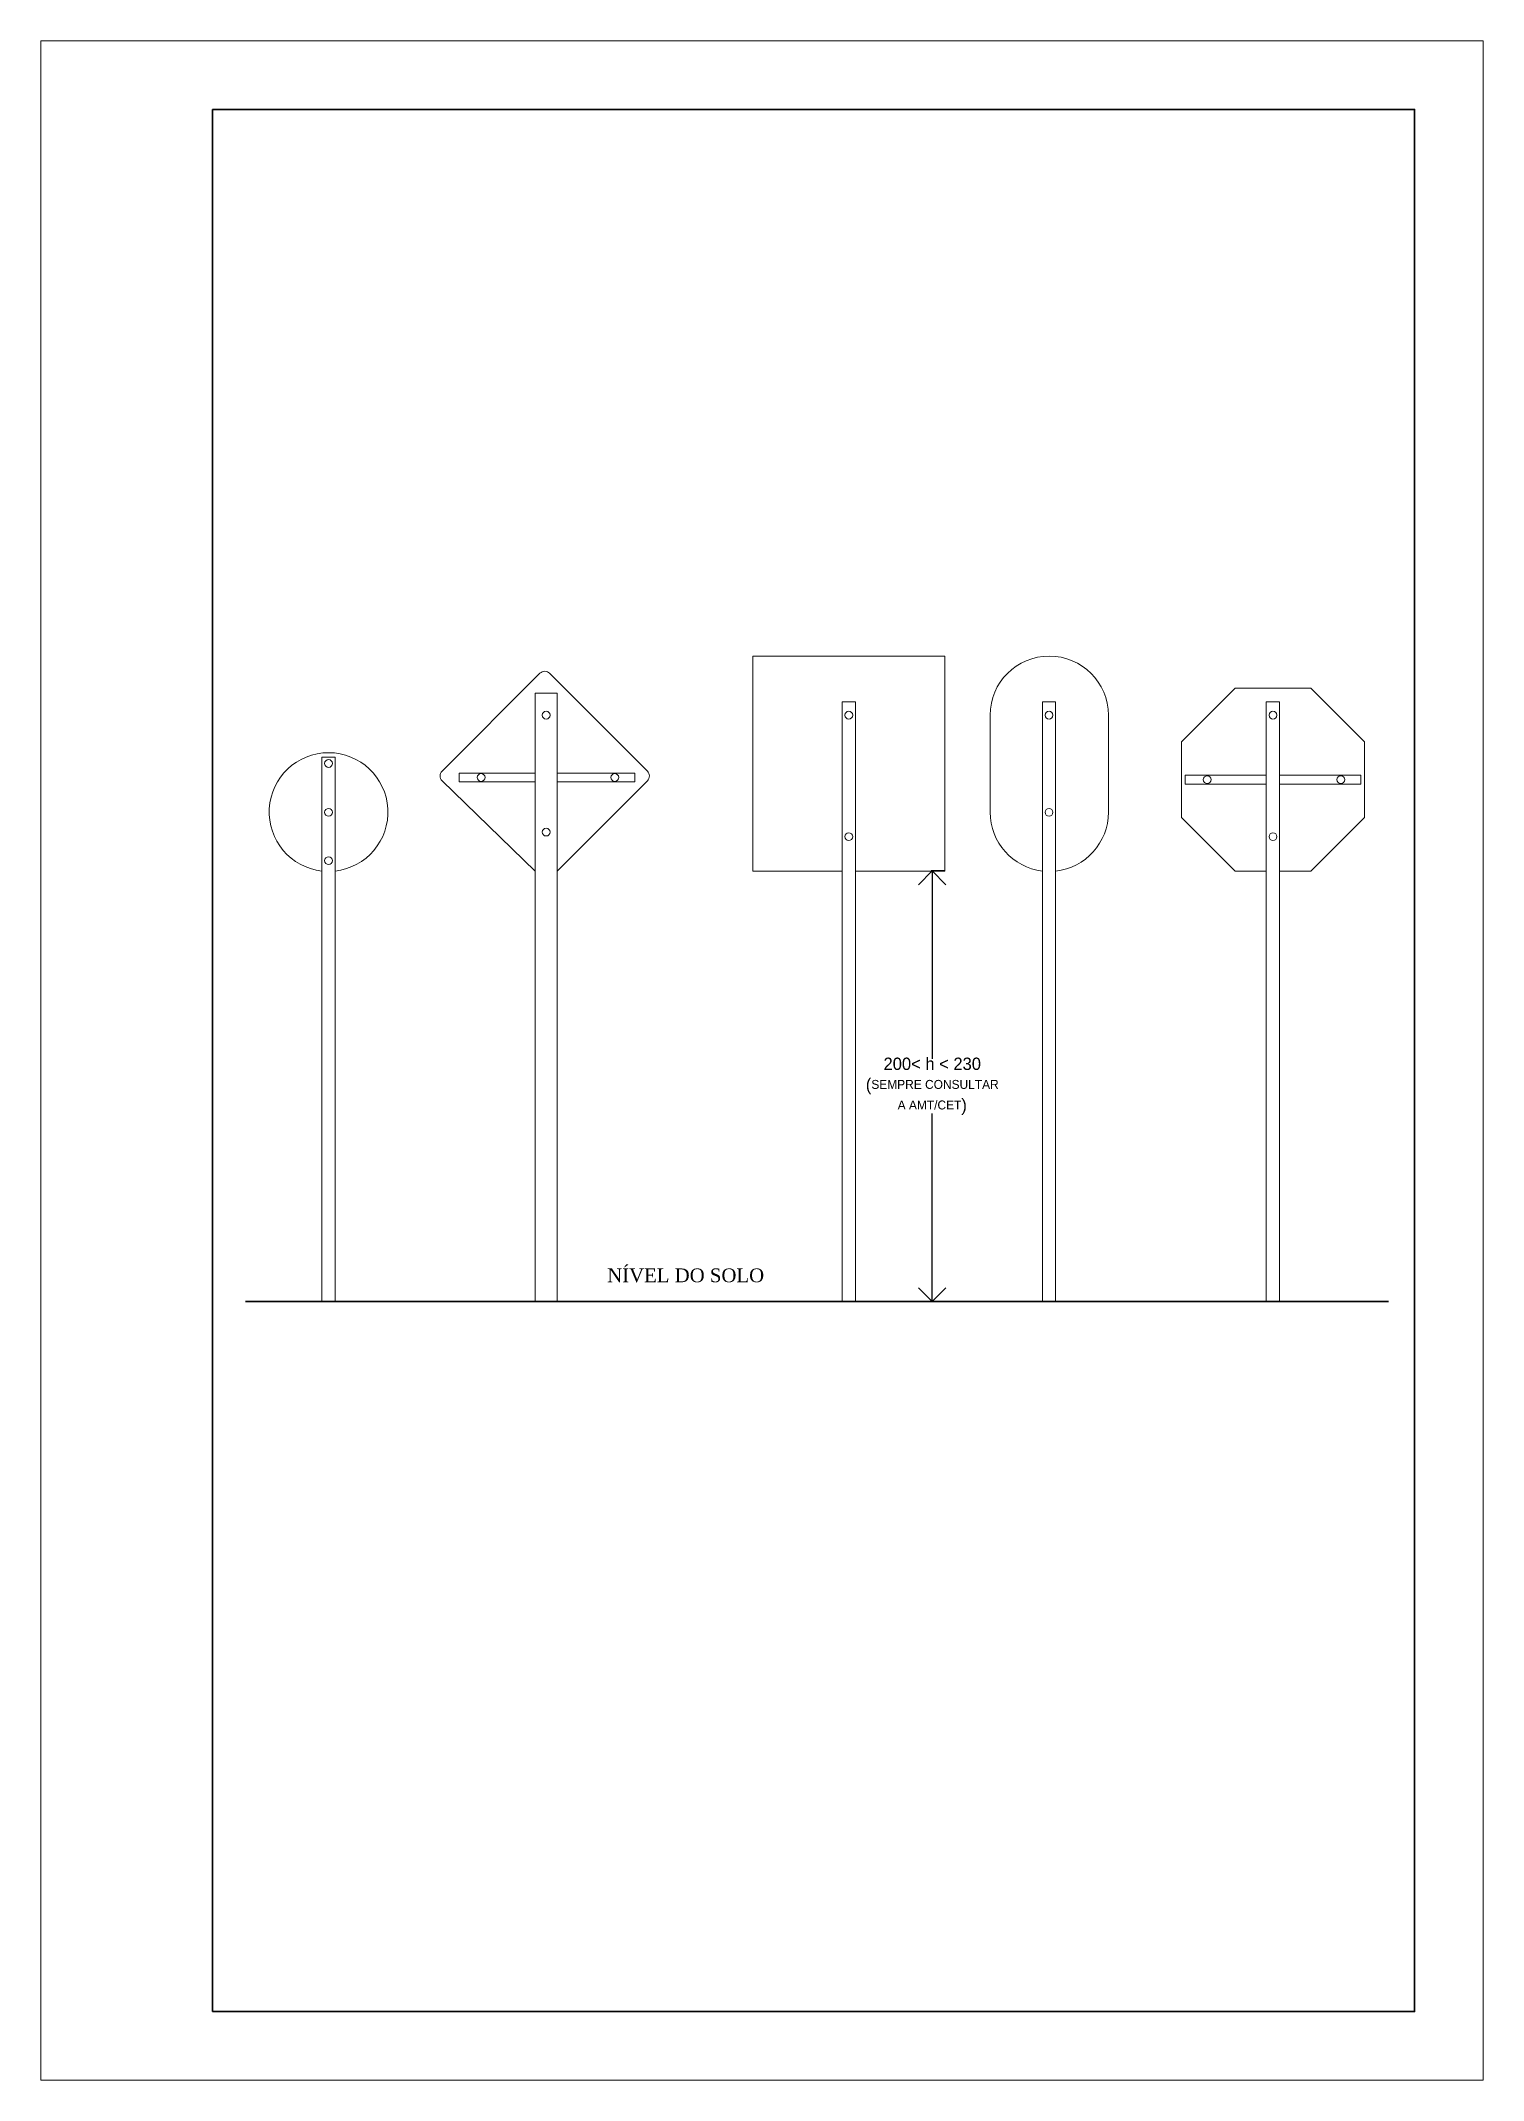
# Model space of a CAD drawing. Extents: x 620 to 1880, y 231 to 825.
# Drawn here: x 620.5 to 830.5, y 231.3 to 528.3 of the extents above; entities that cross this region are included whole.
import ezdxf

# ---------------------------------------------------------------- set-up
doc = ezdxf.new("R2010")
doc.units = 0
doc.header["$MEASUREMENT"] = 0
doc.layers.get('0').update_dxf_attribs({"linetype": 'CONTINUOUS'})
doc.layers.get('Defpoints').update_dxf_attribs({"linetype": 'CONTINUOUS'})
for name, color, linetype, lineweight in [('COTAS', 7, 'CONTINUOUS', 9), ('linha', 7, 'CONTINUOUS', 18), ('QUAD', 7, 'CONTINUOUS', 25), ('texto', 1, 'CONTINUOUS', 18)]:
    doc.layers.add(name, color=color, linetype=linetype, lineweight=lineweight)
doc.styles.add('STYLE1', font='TIMES.TTF')
doc.dimstyles.get("Standard").update_dxf_attribs({"dimtxt": 1.8, "dimasz": 4, "dimexe": 0.18, "dimexo": 0.0625, "dimgap": 0.09, "dimtad": 0, "dimtih": 1, "dimtoh": 1, "dimzin": 0, "dimdsep": 46, "dimtxsty": 'Standard', "dimblk": 'OPEN90', "dimcen": 0.09, "dimadec": 0, "dimazin": 0, "dimtfac": 1, "dimtofl": 0, "dimtmove": 0, "dimatfit": 3, "dimfxl": 0, "dimtolj": 1, "dimtzin": 0, "dimarcsym": 0})

msp = doc.modelspace()

# ---------------------------------------------------------------- texts
at = {"layer": 'texto', "color": 1, "lineweight": 18, "style": 'STYLE1'}
msp.add_text('NÍVEL DO SOLO', height=2.00216, dxfattribs=at).set_placement((702.925, 347.485))

# ---------------------------------------------------------------- blocks, each defined once
blk = doc.blocks.new('_Open90')
at = {"color": 0, "linetype": 'ByBlock', "lineweight": -2}
for p, q in [((0, 0), (-1, 0)), ((-0.5, 0.5), (0, 0)), ((0, 0), (-0.5, -0.5))]:
    blk.add_line(p, q, dxfattribs=at)
blk = doc.blocks.new('*D8')
at = {"layer": 'COTAS', "color": 0, "lineweight": -2}
for p, q in [((752, 407.37), (750.07, 407.37)), ((750.25, 403.37), (750.25, 380.01)), ((750.25, 348.68), (750.25, 372.03)), ((752, 344.68), (750.07, 344.68))]:
    blk.add_line(p, q, dxfattribs=at)
at = {"layer": 'Defpoints', "color": 0, "lineweight": 13}
for p in [(752.06, 407.37), (750.25, 344.68), (752.06, 344.68)]:
    blk.add_point(p, dxfattribs=at)
at = {"layer": 'COTAS', "color": 0, "lineweight": -2, "xscale": 4, "yscale": 4, "zscale": 4}
for p, rotation in [((750.25, 407.37), 90), ((750.25, 344.68), 270)]:
    blk.add_blockref('_Open90', p, dxfattribs=dict(at, rotation=rotation))
at = {"layer": 'COTAS', "color": 0, "lineweight": 13, "insert": (750.25, 376.02), "char_height": 1.8, "attachment_point": 5}
blk.add_mtext('\\A1;200< h < 230\\P({\\H0.7222x;SEMPRE CONSULTAR\\PA AMT/CET})', dxfattribs=at)

# ---------------------------------------------------------------- dimensions: what is measured, and where the dimension line sits
at = {"layer": 'COTAS', "color": 7, "lineweight": 13}
dim = msp.add_linear_dim(base=(750.247, 344.683), p1=(752.063, 407.366), p2=(752.063, 344.683), angle=90, text='200< h < 230\\P({\\H0.7222x;SEMPRE CONSULTAR\\PA AMT/CET})', dimstyle='Standard', dxfattribs=at)
dim.commit()
dim.dimension.update_dxf_attribs({"geometry": '*D8', "text_midpoint": (750.247, 376.024)})

# ---------------------------------------------------------------- linework, layer by layer
at = {"layer": 'COTAS', "color": 1, "lineweight": 18}
for p, q in [((752.063, 438.668), (724.133, 438.668)), ((724.133, 438.668), (724.133, 407.366)), ((752.063, 407.366), (752.063, 438.668)), ((693.133, 436.155), (678.896, 421.918)), ((708.784, 421.918), (694.547, 436.155)), ((758.681, 415.913), (758.681, 430.063)), ((775.892, 415.913), (775.892, 430.063)), ((678.896, 420.504), (692.43, 407.366)), ((695.646, 407.366), (708.784, 420.504)), ((724.133, 407.366), (737.133, 407.366)), ((739.063, 407.366), (752.063, 407.366))]:
    msp.add_line(p, q, dxfattribs=at)
msp.add_lwpolyline([(800.813, 407.366), (805.363, 407.366), (813.161, 415.164), (813.161, 426.192), (805.363, 433.991), (794.334, 433.991), (786.536, 426.192), (786.536, 415.164), (794.334, 407.366), (798.884, 407.366)], dxfattribs=at)
for centre, radius, start, end in [((767.287, 430.063), 8.605, 0, 180), ((693.84, 435.448), 1, 45, 135), ((662.355, 415.955), 8.643, 276.4092, 263.5908), ((662.355, 415.955), 8.643, 276.4092, 263.5908), ((679.603, 421.211), 1, 135, 225), ((708.077, 421.211), 1, 315, 45), ((767.287, 415.913), 8.605, 180, 263.31252), ((767.287, 415.913), 8.605, 276.18691, 0)]:
    msp.add_arc(centre, radius, start, end, dxfattribs=at)
at = {"layer": 'linha', "color": 5, "lineweight": 18}
for p, q in [((692.43, 344.683), (692.43, 433.279)), ((692.43, 433.279), (695.646, 433.279)), ((692.43, 417.842), (692.43, 433.279)), ((692.43, 433.279), (695.646, 433.279)), ((695.646, 344.683), (695.646, 433.279)), ((695.646, 433.279), (695.646, 417.842)), ((737.133, 432.014), (737.133, 416.556)), ((739.063, 432.014), (737.133, 432.014)), ((737.133, 430.984), (737.133, 416.556)), ((739.063, 344.683), (739.063, 432.014)), ((739.063, 344.683), (739.063, 430.984)), ((766.284, 432.014), (768.214, 432.014)), ((768.214, 432.014), (766.284, 432.014)), ((766.284, 432.014), (766.284, 416.556)), ((766.284, 430.984), (766.284, 416.556)), ((768.214, 344.683), (768.214, 432.014)), ((768.214, 344.683), (768.214, 430.984)), ((798.884, 432.014), (798.884, 416.556)), ((800.813, 432.014), (798.884, 432.014)), ((798.884, 430.984), (798.884, 416.556)), ((800.813, 344.683), (800.813, 432.014)), ((800.813, 344.683), (800.813, 430.984)), ((661.39, 423.951), (661.39, 416.556)), ((661.39, 423.951), (661.39, 416.556)), ((661.39, 409.523), (661.39, 423.951)), ((661.39, 423.951), (663.32, 423.951)), ((663.32, 344.683), (663.32, 423.951)), ((663.32, 423.951), (663.32, 407.366)), ((681.357, 421.635), (692.43, 421.635)), ((681.357, 420.349), (681.357, 421.635)), ((681.357, 420.349), (681.357, 421.635)), ((681.357, 421.635), (692.43, 421.635)), ((681.357, 420.349), (692.43, 420.349)), ((692.43, 420.349), (681.357, 420.349)), ((695.646, 421.635), (706.929, 421.635)), ((695.646, 420.349), (706.929, 420.349)), ((706.929, 420.349), (706.929, 421.635)), ((706.929, 420.349), (706.929, 421.635)), ((787.062, 421.321), (798.884, 421.321)), ((787.062, 421.321), (798.884, 421.321)), ((787.062, 420.035), (787.062, 421.321)), ((787.062, 420.035), (787.062, 421.321)), ((787.062, 420.035), (798.884, 420.035)), ((798.884, 420.035), (787.062, 420.035)), ((800.813, 421.321), (812.635, 421.321)), ((800.813, 420.035), (812.635, 420.035)), ((812.635, 421.321), (812.635, 420.035)), ((661.39, 416.556), (661.39, 399.072)), ((661.39, 416.556), (661.39, 399.072)), ((692.43, 399.001), (692.43, 416.556)), ((695.646, 416.556), (695.646, 399.001)), ((737.133, 416.556), (737.133, 399.072)), ((737.133, 416.556), (737.133, 399.072)), ((766.284, 416.556), (766.284, 399.072)), ((766.284, 416.556), (766.284, 399.072)), ((798.884, 416.556), (798.884, 399.072)), ((798.884, 416.556), (798.884, 399.072)), ((661.39, 407.366), (661.39, 409.523)), ((661.39, 399.072), (661.39, 344.683)), ((661.39, 399.001), (661.39, 344.683)), ((737.133, 399.072), (737.133, 344.683)), ((737.133, 399.001), (737.133, 344.683)), ((766.284, 399.072), (766.284, 399.001)), ((766.284, 399.072), (766.284, 344.683)), ((766.284, 399.001), (766.284, 344.683)), ((798.884, 399.072), (798.884, 399.001)), ((798.884, 399.072), (798.884, 344.683)), ((798.884, 399.001), (798.884, 344.683)), ((667.943, 344.683), (671.159, 344.683)), ((668.586, 344.683), (670.516, 344.683))]:
    msp.add_line(p, q, dxfattribs=at)
at = {"layer": 'linha', "color": 7, "lineweight": 30}
msp.add_line((650.264, 344.683), (816.695, 344.683), dxfattribs=at)
at = {"layer": 'linha', "color": 7, "lineweight": 18}
msp.add_lwpolyline([(830.463, 528.271), (620.463, 528.271), (620.463, 231.271), (830.463, 231.271)], close=True, dxfattribs=at)
at = {"layer": 'linha', "color": 7, "lineweight": 20}
for points in [[(693.471, 430.063, -1), (694.605, 430.063, -1)], [(737.531, 430.063, -1), (738.665, 430.063, -1)], [(766.682, 430.063, -1), (767.816, 430.063, -1)], [(799.282, 430.063, -1), (800.415, 430.063, -1)], [(661.788, 423.03, -1), (662.922, 423.03, -1)], [(661.788, 415.913, -1), (662.922, 415.913, -1)], [(766.682, 415.913, -1), (767.816, 415.913, -1)], [(693.471, 413.034, -1), (694.605, 413.034, -1)], [(737.531, 412.376, -1), (738.665, 412.376, -1)], [(799.282, 412.376, -1), (800.415, 412.376, -1)], [(661.788, 408.88, -1), (662.922, 408.88, -1)]]:
    msp.add_lwpolyline(points, format="xyb", close=True, dxfattribs=at)
at = {"layer": 'linha', "color": 7, "lineweight": 18}
msp.add_lwpolyline([(661.788, 415.913, -1), (662.922, 415.913, -1)], format="xyb", close=True, dxfattribs=at)
for centre in [(694.038, 430.063), (662.355, 415.913), (694.038, 413.034)]:
    msp.add_circle(centre, 0.567, dxfattribs=at)
at = {"layer": 'linha', "color": 7, "lineweight": 20}
for centre in [(684.573, 420.992), (704.032, 420.992), (790.278, 420.678), (809.738, 420.678)]:
    msp.add_circle(centre, 0.567, dxfattribs=at)
at = {"layer": 'QUAD', "color": 7, "lineweight": 9}
for p, q in [((830.463, 231.271), (830.463, 528.271)), ((620.463, 231.271), (830.463, 231.271))]:
    msp.add_line(p, q, dxfattribs=at)
at = {"layer": 'QUAD', "color": 5, "lineweight": 25}
for p, q in [((820.463, 518.271), (645.463, 518.271)), ((645.463, 241.271), (820.463, 241.271))]:
    msp.add_line(p, q, dxfattribs=at)
at = {"layer": 'QUAD', "color": 5, "lineweight": 30}
for p, q in [((645.463, 518.271), (645.463, 241.271)), ((820.463, 241.271), (820.463, 518.271))]:
    msp.add_line(p, q, dxfattribs=at)
msp.add_lwpolyline([(645.463, 241.271), (820.463, 241.271), (820.463, 518.271), (645.463, 518.271)], dxfattribs=at)

msp.set_redraw_order([(e.dxf.handle, doc.entitydb.next_handle()) for e in msp.query("TEXT MTEXT ATTDEF DIMENSION ARC_DIMENSION")])  # texts and dimensions are drawn at this point

doc.saveas('drawing.dxf')
